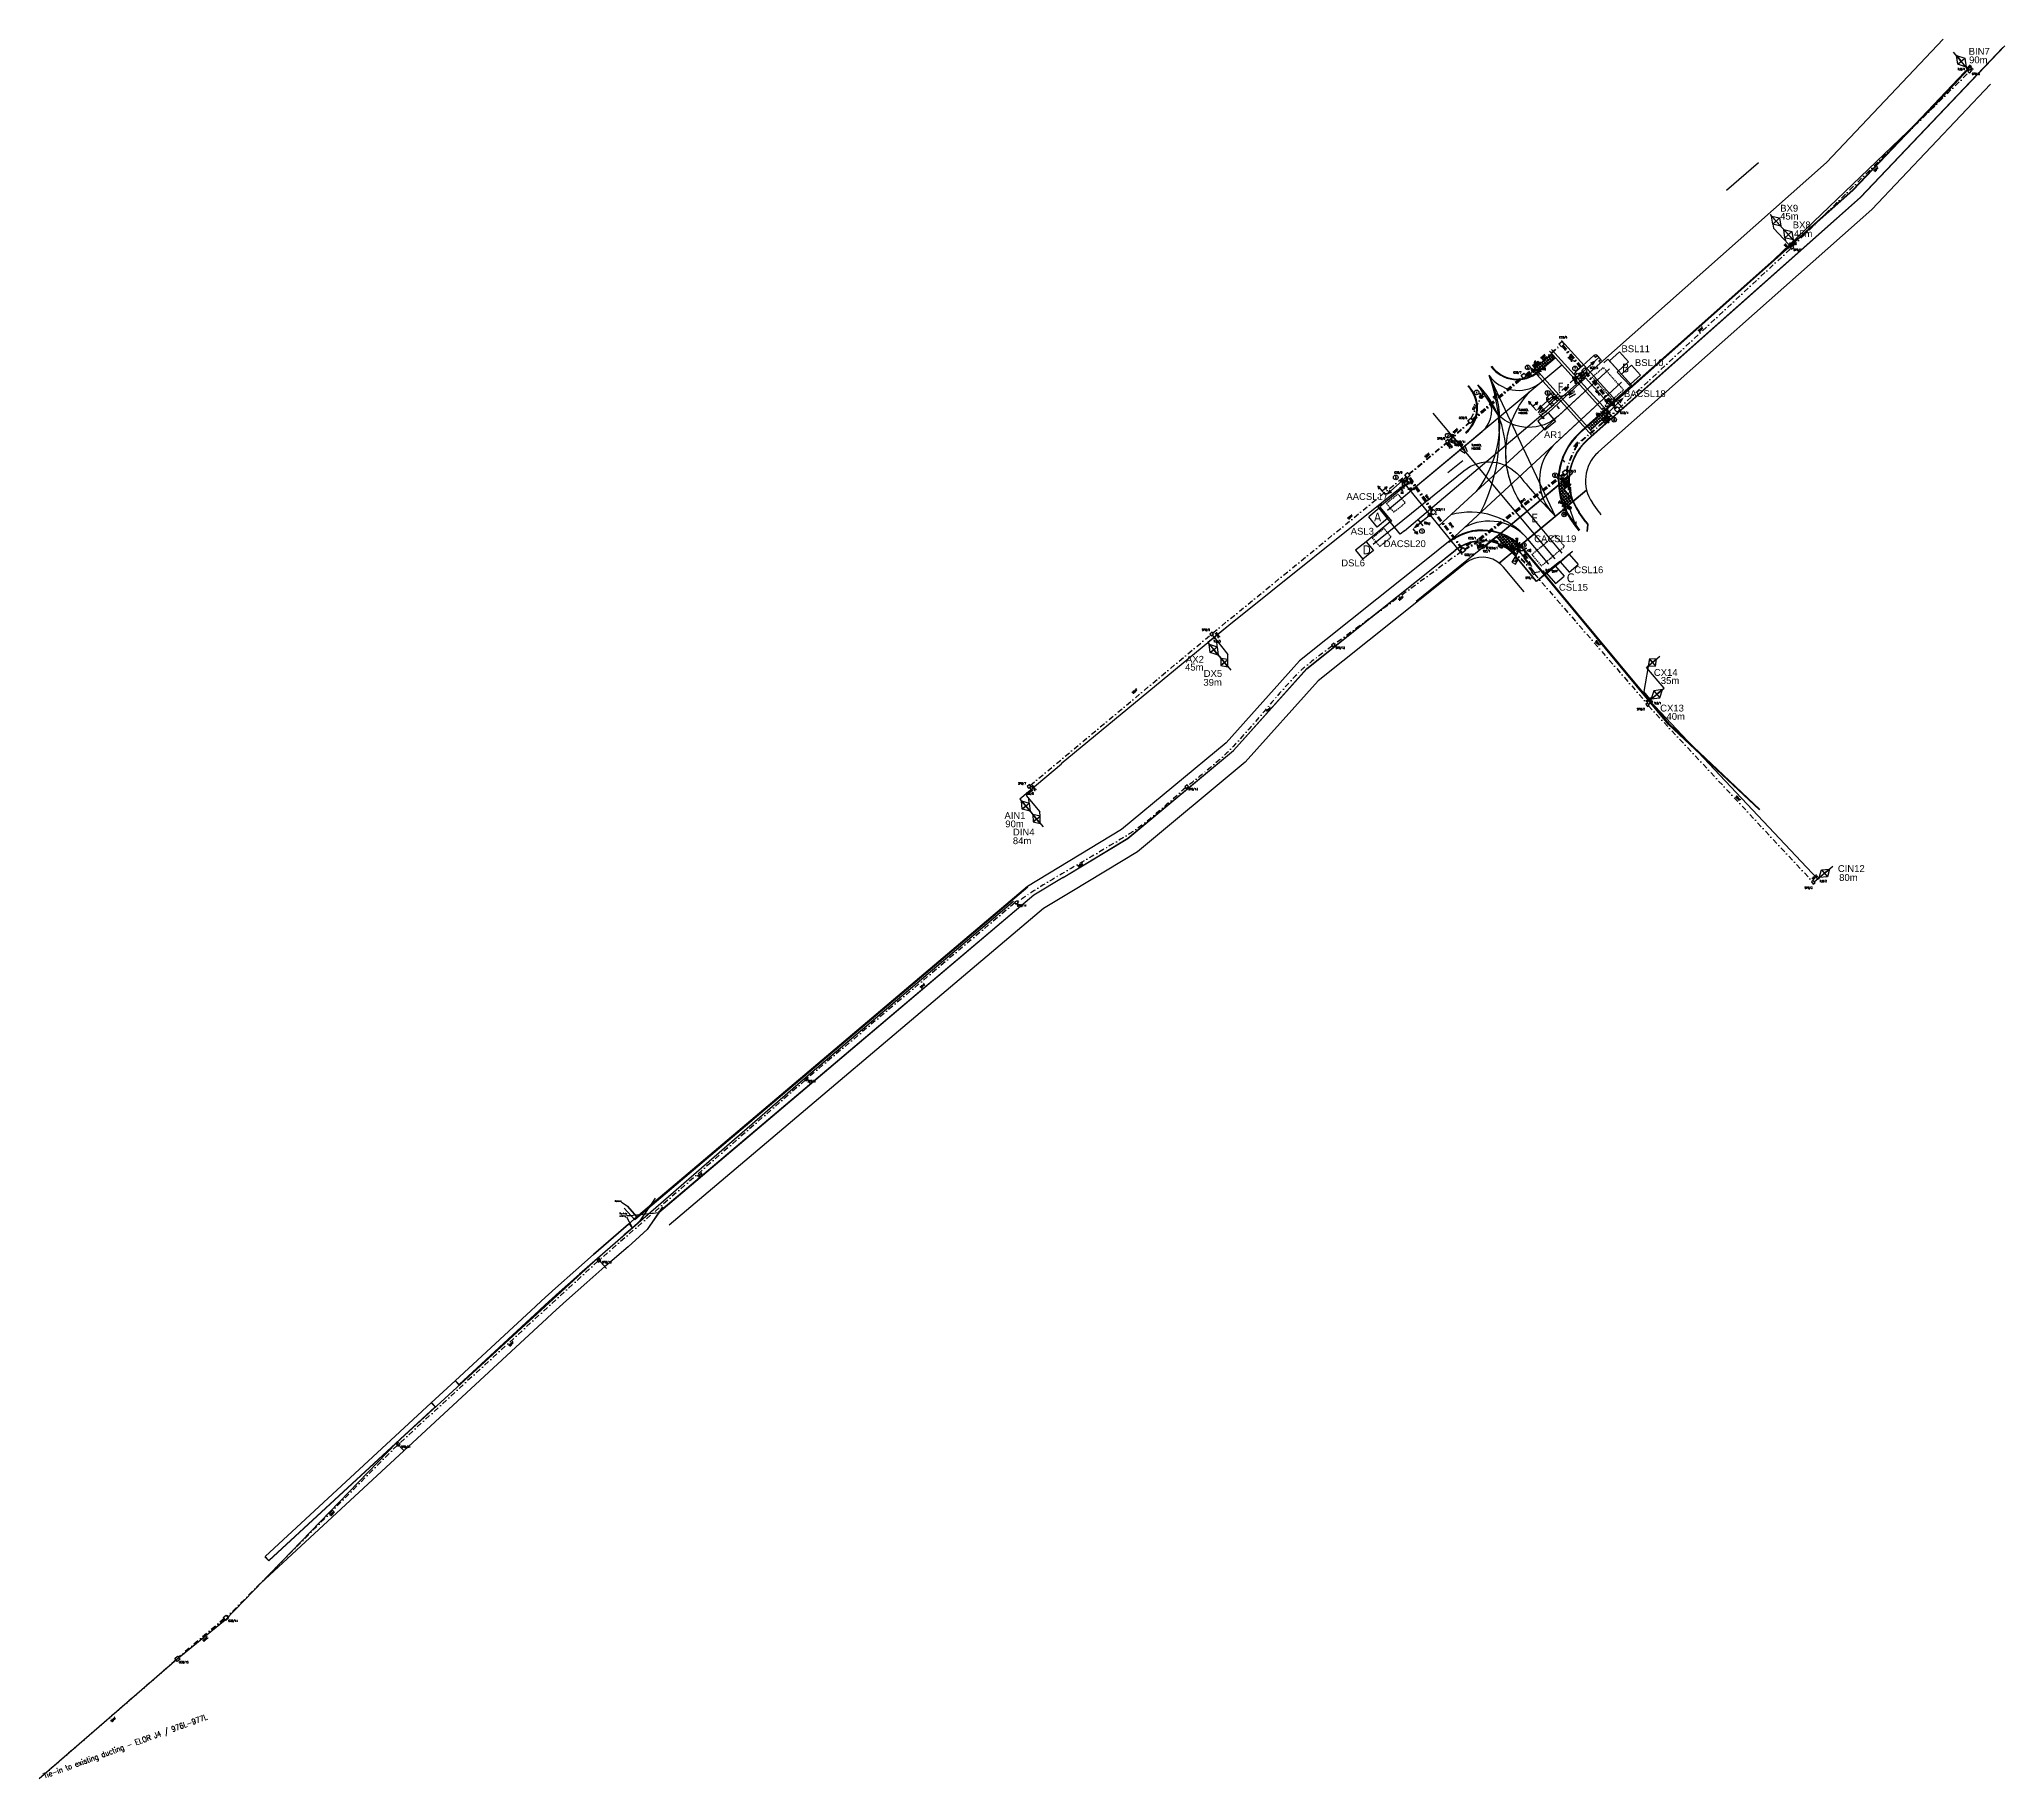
# Model space of a CAD drawing. Extents: x 437024 to 437759, y 437544 to 437864.
# Drawn here: x 437024.1 to 437385.7, y 437543.8 to 437863.8 of the extents above; entities that cross this region are included whole.
import ezdxf
from ezdxf.enums import TextEntityAlignment as Align
from ezdxf.lldxf.tags import DXFTag

# ---------------------------------------------------------------- set-up
doc = ezdxf.new("R2010")
doc.units = 0
for name, pattern in [('DASHDOT1', [2, 1, -0.5, 0, -0.5]), ('DASHED2', [0.375, 0.25, -0.125]), ('KLZigZag', [100, 100, 0])]:
    doc.linetypes.add(name, pattern=pattern)
doc.layers.get('0').update_dxf_attribs({"color": 222})
for name, color, linetype in [('00_CH-Pr_35_31_85_90-M-Dn_BUS_STOP_RdMkLinear_DF', 2, 'Continuous'), ('BASE', 7, 'Continuous'), ('CH-01-M_Pr_Edging', 7, 'Continuous'), ('CH-01-M_Pr_EdgingEdge', 8, 'Continuous'), ('CH-01-M_Pr_Kerb', 2, 'Continuous'), ('CH-01-M_Pr_KerbEdge', 8, 'Continuous'), ('CH-01-M_Pr_TacFlag', 251, 'Continuous'), ('CH-01-M_Pr_Tactiles', 4, 'Continuous'), ('CH-05-M_Key_Signals', 7, 'Continuous'), ('Conflicts', 222, 'Continuous'), ('Construction Lines', 222, 'Continuous'), ('DATA', 7, 'Continuous'), ('du-UTMCBOX', 40, 'Continuous'), ('du-UTMCDUCT-C1', 40, 'DASHDOT1'), ('du-UTMCDUCT-F1', 40, 'DASHDOT1'), ('du-UTMCTEXT', 40, 'Continuous'), ('HW-01-M_Earthworks_Tadpoles', 3, 'Continuous'), ('loops', 3, 'Continuous'), ('Text', 7, 'Continuous'), ('UTC-SIGNALS', 7, 'Continuous'), ('UTC_Phases', 5, 'Continuous'), ('UTC_Proposed Loops', 3, 'Continuous'), ('UTC_Signals', 7, 'Continuous')]:
    doc.layers.add(name, color=color, linetype=linetype)
for name, color, linetype, lineweight in [('CH-01-M_Ex_Edging', 170, 'E1', 30), ('CH-01-M_Ex_Edging_Remove', 170, 'E1', 30), ('CH-01-M_Ex_ELOR_Combined Kerb Drain CKD_Tie-in', 21, 'CKD', 70), ('CH-Pr_25_93_60_20-M-Dn_Paving_KerbConcreteFlatTopEdgeE1', 170, 'E1', 30), ('CH-Pr_25_93_60_20-M-Dn_Paving_KerbPrecast_K1 Half Batter Kerbs', 220, 'K1', 70)]:
    doc.layers.add(name, color=color, linetype=linetype, lineweight=lineweight)
doc.layers.add('Z--01-M_DesLines', color=11, linetype='Continuous', plot=False)
doc.styles.add('ATK_Anno_1.8mm', font='arial.ttf', dxfattribs={"height": 1.8})
doc.styles.add('KTS_TAHOMA', font='tahoma.ttf')
doc.styles.add('LCC Romans', font='romans.shx', dxfattribs={"width": 0.9})
doc.styles.get("Standard").update_dxf_attribs({"font": 'romans.shx'})
tags = doc.linetypes.add('CKD', pattern='A,5,-0.4,["CKD",Standard,S=2.5,R=0,X=0,Y=-1.25],-7.75,5', length=18.15).pattern_tags.tags
tags[6] = DXFTag(74, 10)
tags = doc.linetypes.add('E1', pattern='A,9.5,-5,["E1",ATK_Anno_1.8mm,S=2.5,R=0,X=0,Y=-1.731182],-14,10.5', length=39).pattern_tags.tags
tags[6] = DXFTag(74, 10)
doc.linetypes.add('K1', pattern='A,9.5,-5,["K1",ATK_Anno_1.8mm,S=2.5,R=0,X=0,Y=-1.731182],-14,10.5', length=39)

# ---------------------------------------------------------------- blocks, each defined once
blk = doc.blocks.new('wbpole')
at = {"color": 0, "lineweight": -2}
for p, q in [((-0.22, 0.12), (-0.35, 0.2)), ((-0.12, 0.22), (-0.2, 0.35)), ((0, 0.4), (0, 0.25)), ((0.2, 0.35), (0.12, 0.22)), ((0.35, 0.2), (0.22, 0.12)), ((-0.25, 0), (-0.4, 0)), ((-0.22, -0.12), (-0.35, -0.2)), ((-0.12, -0.22), (-0.2, -0.35)), ((0, -0.25), (0, -0.4)), ((0.2, -0.35), (0.12, -0.22)), ((0.35, -0.2), (0.22, -0.12)), ((0.4, 0), (0.25, 0))]:
    blk.add_line(p, q, dxfattribs=at)
at = {"color": 0, "lineweight": -2, "const_width": 0.25}
blk.add_lwpolyline([(-0.12, 0, 1), (0.12, 0, 1)], format="xyb", close=True, dxfattribs=at)
at = {"const_width": 0.125}
blk.add_lwpolyline([(-0.06, 0, 1), (0.06, 0, 1)], format="xyb", close=True, dxfattribs=at)
blk.add_lwpolyline([(-0.03, 0.04), (-0.05, 0), (-0.03, -0.04), (0.03, -0.04), (0.05, 0), (0.03, 0.04)], close=True)
at = {"color": 0, "lineweight": -2}
blk.add_circle((0, 0), 0.4, dxfattribs=at)
at = {"flags": 9}
for tag, p in [('TYPE', (0.5, 0.75)), ('HEIGHT', (0.5, 1)), ('NUM', (0.5, 0.5)), ('SITE', (0.5, 0.25)), ('IDENT', (0.5, 0))]:
    blk.add_attdef(tag, p, '', height=0.2, dxfattribs=at)
mesh = blk.add_polymesh((6, 5), dxfattribs=dict(m_close=True))
for k, corner in enumerate([(0, 0, 0.55), (0.05, 0, 0.55), (0.1, 0, 0.5), (0.1, 0), (0, 0), (0, 0, 0.55), (0.03, -0.04, 0.55), (0.05, -0.09, 0.5), (0.05, -0.09), (0, 0), (0, 0, 0.55), (-0.03, -0.04, 0.55), (-0.05, -0.09, 0.5), (-0.05, -0.09), (0, 0), (0, 0, 0.55), (-0.05, 0, 0.55), (-0.1, 0, 0.5), (-0.1, 0), (0, 0), (0, 0, 0.55), (-0.03, 0.04, 0.55), (-0.05, 0.09, 0.5), (-0.05, 0.09), (0, 0), (0, 0, 0.55), (0.03, 0.04, 0.55), (0.05, 0.09, 0.5), (0.05, 0.09), (0, 0)]):
    mesh.set_mesh_vertex(divmod(k, 5), corner)
blk = doc.blocks.new('HD001P')
at = {"linetype": 'Continuous'}
blk.add_line((0, 2.75), (0, 0), dxfattribs=at)
blk.add_solid([(0.375, 2.75), (-0.375, 2.75), (0, 4)], dxfattribs=at)
at = {"layer": 'DATA', "flags": 9}
for tag, p in [('TYPE', (0.75, 0.25)), ('SUPPORT', (0.75, 1.5)), ('CABLE', (0.75, 0.75)), ('BRACKETS', (0.75, 1.25)), ('HEIGHT', (0.75, 1)), ('PHASE', (0.75, 0.5)), ('NUM', (0.75, 0)), ('SITE', (0.75, -0.25)), ('IDENT', (0.75, -0.5))]:
    blk.add_attdef(tag, p, '', height=0.2, dxfattribs=at)
blk = doc.blocks.new('Signal-Symbol-001S')
blk.add_line((0, 0), (2.75, 0))
at = {"linetype": 'Continuous'}
for p, q in [((2.75, 0.625), (4, 0.25)), ((2.75, -0.625), (4, -0.25))]:
    blk.add_line(p, q, dxfattribs=at)
blk.add_solid([(2.75, -0.375), (2.75, 0.375), (4, 0)], dxfattribs=at)
at = {"layer": 'DATA', "flags": 9}
for tag, p in [('IDENT', (-0.5, -1)), ('SITE', (-0.25, -1)), ('NUM', (0, -1)), ('TYPE', (0.25, -1)), ('PHASE', (0.5, -1)), ('CABLE', (0.75, -1)), ('HEIGHT', (1, -1)), ('BRACKETS', (1.25, -1)), ('SUPPORT', (1.5, -1))]:
    blk.add_attdef(tag, p, '', height=0.2, rotation=270, dxfattribs=at)
blk = doc.blocks.new('detect_visual-sym')
at = {"color": 0, "linetype": 'Continuous'}
for p, q in [((0, 0), (1.87, 0)), ((2.42, 0.6), (1.87, 0.6)), ((1.87, -0.6), (1.87, 0.6)), ((1.97, -0.6), (1.97, 0.6)), ((2.42, -0.6), (1.87, -0.6))]:
    blk.add_line(p, q, dxfattribs=at)
for centre, radius, start, end in [((2.46, 0), 0.255, 313.08645, 46.91355), ((2.53, 0), 0.518, 326.61212, 33.38788), ((2.53, 0), 0.862, 333.57033, 26.42967), ((2.46, 0), 1.28, 337.78031, 22.21969)]:
    blk.add_arc(centre, radius, start, end, dxfattribs=at)
blk = doc.blocks.new('Symbol-TACTKNOB')
at = {"color": 0, "linetype": 'Continuous'}
for p, q in [((1.05, 0.6), (1.55, 0.6)), ((1.12, 0.42), (1.48, 0.78)), ((1.12, 0.78), (1.48, 0.42)), ((1.3, 0.35), (1.3, 0.85))]:
    blk.add_line(p, q, dxfattribs=at)
blk = doc.blocks.new('TSC')
for p, q in [((-0.6, 0.33), (0.6, 0.33)), ((-0.6, -0.33), (-0.6, 0.33)), ((-0.4, 0.2), (0.4, 0.2)), ((-0.4, -0.2), (-0.4, 0.2)), ((0.6, -0.33), (0.6, 0.33)), ((-0.6, -0.33), (0.6, -0.33))]:
    blk.add_line(p, q)
blk.add_solid([(-0.4, 0.2), (-0.4, -0.2), (0.4, 0.2), (0.4, -0.2)])
blk = doc.blocks.new('CCB')
at = {"flags": 128}
blk.add_lwpolyline([(0.35, 0.35), (0.35, -0.35), (-0.35, -0.35), (-0.35, 0.35)], close=True, dxfattribs=at)
blk = doc.blocks.new('SPB')
at = {"flags": 128}
blk.add_lwpolyline([(-0.275, 0.2), (-0.275, -0.2), (0.275, -0.2), (0.275, 0.2)], close=True, dxfattribs=at)
blk = doc.blocks.new('pec')
for p, q in [((-0.75, 2.5), (-0.75, 1.5)), ((0, 2.5), (-0.75, 2.5)), ((-0.75, 1.5), (0, 1.5)), ((0, 0), (0, 2.5))]:
    blk.add_line(p, q)
blk.add_text('PE', height=0.5, rotation=90).set_placement((-0.38, 1.93), align=Align.MIDDLE)
blk = doc.blocks.new('YETERM')
at = {"flags": 128}
blk.add_lwpolyline([(-0.15, -0.1), (0.15, -0.1), (0.15, 0.1), (-0.15, 0.1)], close=True, dxfattribs=at)
blk.add_solid([(-0.15, 0.1), (-0.15, -0.1), (0.15, 0.1), (0.15, -0.1)])
blk = doc.blocks.new('TLB')
for p, q in [((-0.1, 0.1), (-0.1, -0.1)), ((0.1, 0.1), (-0.1, 0.1)), ((0.1, -0.1), (0.1, 0.1)), ((-0.1, -0.1), (0.1, -0.1))]:
    blk.add_line(p, q)
blk = doc.blocks.new('HD004P')
for p, q in [((-1.25, 4), (-0.75, 4.25)), ((-0.75, 3.75), (-1.25, 4))]:
    blk.add_line(p, q)
at = {"linetype": 'Continuous'}
for p, q in [((-1.25, 4), (0, 4)), ((0, 2.75), (0, 0))]:
    blk.add_line(p, q, dxfattribs=at)
blk.add_solid([(0.375, 2.75), (-0.375, 2.75), (0, 4)], dxfattribs=at)
at = {"layer": 'DATA', "flags": 9}
for tag, p in [('TYPE', (0.75, 0.25)), ('SUPPORT', (0.75, 1.5)), ('CABLE', (0.75, 0.75)), ('BRACKETS', (0.75, 1.25)), ('HEIGHT', (0.75, 1)), ('PHASE', (0.75, 0.5)), ('NUM', (0.75, 0)), ('SITE', (0.75, -0.25)), ('IDENT', (0.75, -0.5))]:
    blk.add_attdef(tag, p, '', height=0.2, dxfattribs=at)
blk = doc.blocks.new('HD004S')
for p, q in [((-1.25, 4), (-0.75, 4.25)), ((-0.75, 3.75), (-1.25, 4)), ((0, 0), (0, 2.75))]:
    blk.add_line(p, q)
at = {"linetype": 'Continuous'}
for p, q in [((-1.25, 4), (0, 4)), ((-0.625, 2.75), (-0.325, 3.75)), ((0.625, 2.75), (0.25, 4))]:
    blk.add_line(p, q, dxfattribs=at)
blk.add_solid([(0.375, 2.75), (-0.375, 2.75), (0, 4)], dxfattribs=at)
at = {"layer": 'DATA', "flags": 9}
for tag, p in [('TYPE', (1, 0.25)), ('SUPPORT', (1, 1.5)), ('CABLE', (1, 0.75)), ('BRACKETS', (1, 1.25)), ('HEIGHT', (1, 1)), ('PHASE', (1, 0.5)), ('NUM', (1, 0)), ('SITE', (1, -0.25)), ('IDENT', (1, -0.5))]:
    blk.add_attdef(tag, p, '', height=0.2, dxfattribs=at)
blk = doc.blocks.new('Signal-Symbol-017S')
for p, q in [((0, 0), (2.75, 0)), ((3.25, -0.75), (2.75, -1)), ((2.75, -1), (3.25, -1.25)), ((3.75, -1.75), (4, -2.25)), ((4, -2.25), (4.25, -1.75))]:
    blk.add_line(p, q)
at = {"linetype": 'Continuous'}
for p, q in [((2.75, -1), (4, -1)), ((4, -1), (4, 0)), ((4, -2.25), (4, -1))]:
    blk.add_line(p, q, dxfattribs=at)
blk.add_solid([(2.75, -0.375), (2.75, 0.375), (4, 0)], dxfattribs=at)
at = {"layer": 'DATA', "flags": 9}
for tag, p in [('IDENT', (-0.5, -1)), ('SITE', (-0.25, -1)), ('NUM', (0, -1)), ('TYPE', (0.25, -1)), ('PHASE', (0.5, -1)), ('CABLE', (0.75, -1)), ('HEIGHT', (1, -1)), ('BRACKETS', (1.25, -1)), ('SUPPORT', (1.5, -1))]:
    blk.add_attdef(tag, p, '', height=0.2, rotation=270, dxfattribs=at)
blk = doc.blocks.new('MWAVES')
at = {"linetype": 'Continuous'}
for p, q in [((-0.2, 0.9), (-0.2, 1.8)), ((-0.2, 0.9), (0.2, 0.9)), ((0, 0), (0, 0.9)), ((0.2, 0.9), (0.2, 1.8))]:
    blk.add_line(p, q, dxfattribs=at)
blk.add_solid([(0.03, -0.07, 3.3), (0.03, 0.12, 3.3), (-0.03, -0.07, 3.3), (-0.03, 0.12, 3.3)], dxfattribs=at)
blk = doc.blocks.new('STUBPOLE-sym')
at = {"lineweight": -2}
h = blk.add_hatch(color=0, dxfattribs=at)
h.dxf.hatch_style = 1
h.paths.add_polyline_path([(0, 0.25, 0.414214), (-0.25, 0), (0, 0)])
h.paths.add_polyline_path([(0.25, 0), (0, 0), (0, -0.25, 0.414214)])
at = {"color": 0, "lineweight": -2}
blk.add_circle((0, 0), 0.25, dxfattribs=at)
blk = doc.blocks.new('PUFFIN HEAD WITH REPEATER')
at = {"layer": 'UTC_Signals', "color": 0, "linetype": 'Continuous'}
for p, q in [((1010.02, 1845.52), (1009.02, 1845.51)), ((1010.22, 1845.53), (1009.31, 1845.51)), ((1010.53, 1845.03), (1010.51, 1846.03)), ((1010.62, 1845.13), (1010.61, 1845.93))]:
    blk.add_line(p, q, dxfattribs=at)
at = {"layer": 'UTC_Signals'}
blk.add_line((1009.28, 1845.01), (1009.26, 1846.01), dxfattribs=at)
at = {"layer": 'UTC_Signals', "color": 0, "linetype": 'Continuous'}
for centre, radius, start, end in [((1010.52, 1845.53), 0.5, 90.7355, 270.7355), ((1010.62, 1845.53), 0.397, 90.9492, 270.9492)]:
    blk.add_arc(centre, radius, start, end, dxfattribs=at)
at = {"layer": 'UTC_Signals', "color": 0}
blk.add_solid([(1009.27, 1845.51), (1009.77, 1845.27), (1009.77, 1845.77)], dxfattribs=at)
blk = doc.blocks.new('HD080A')
blk.add_line((0.5, 0.25), (-0.5, 0.25))
blk.add_solid([(0, 0.25), (0.25, 0.75), (-0.25, 0.75)])
at = {"layer": 'BASE', "flags": 3}
blk.add_attdef('SIG', (0, 0), '', height=0.2, rotation=270, dxfattribs=at)
at = {"layer": 'DATA', "flags": 9}
for tag, p in [('TYPE', (1, 0)), ('SUPPORT', (1, 1.25)), ('FEATURES', (1, 1)), ('HEIGHT', (1, 0.75)), ('CABLE', (1, 0.5)), ('PHASE', (1, 0.25)), ('NUM', (1, -0.25)), ('SITE', (1, -0.5)), ('IDENT', (1, -0.75))]:
    blk.add_attdef(tag, p, '', height=0.2, dxfattribs=at)
blk = doc.blocks.new('Signal-Symbol-080F')
at = {"color": 0}
blk.add_solid([(0.25, 0), (0.75, -0.25), (0.75, 0.25)], dxfattribs=at)

msp = doc.modelspace()

# ---------------------------------------------------------------- linework, layer by layer
at = {"layer": '00_CH-Pr_35_31_85_90-M-Dn_BUS_STOP_RdMkLinear_DF', "flags": 128}
msp.add_lwpolyline([(437340.39, 437841.1), (437334.45, 437835.99)], dxfattribs=at)
at = {"layer": 'CH-01-M_Ex_Edging', "linetype": 'Continuous', "ltscale": 0.45, "flags": 128}
for points in [[(437138.05, 437647.93), (437135.94, 437644.84), (437134.53, 437643.54), (437132.4, 437641.63), (437128.59, 437638.41), (437128.13, 437638.01), (437124.82, 437635.12), (437121.1, 437631.78), (437118.52, 437629.44), (437117.4, 437628.41), (437116.64, 437627.71), (437063.96, 437578.98)], [(437133.24, 437645.18), (437133.16, 437645.1), (437131.7, 437643.84), (437130.97, 437643.2), (437126.75, 437639.53), (437123.44, 437636.63), (437119.72, 437633.3), (437117.14, 437630.96), (437116.02, 437629.93), (437115.25, 437629.22), (437101.3, 437616.31)], [(437100.62, 437617.04), (437101.3, 437616.31)], [(437096.25, 437613), (437096.96, 437612.23)], [(437096.96, 437612.23), (437066.32, 437583.88), (437065.6, 437584.65)]]:
    msp.add_lwpolyline(points, dxfattribs=at)
at = {"layer": 'CH-01-M_Ex_Edging', "ltscale": 0.45, "flags": 128}
for points in [[(437100.58, 437617.01), (437101.29, 437616.24)], [(437100.62, 437617.04), (437101.33, 437616.27)], [(437096.21, 437612.97), (437096.89, 437612.23)], [(437101.29, 437616.24), (437101.33, 437616.27)]]:
    msp.add_lwpolyline(points, dxfattribs=at)
at = {"layer": 'CH-01-M_Ex_Edging_Remove', "ltscale": 0.45, "flags": 128}
for points in [[(437137.41, 437650.62), (437134.54, 437646.44), (437133.2, 437645.15)], [(437138.74, 437649.04), (437135.9, 437644.87), (437134.61, 437643.69)]]:
    msp.add_lwpolyline(points, dxfattribs=at)
at = {"layer": 'CH-01-M_Ex_ELOR_Combined Kerb Drain CKD_Tie-in', "linetype": 'ByBlock', "ltscale": 0.8, "flags": 128}
for points in [[(437133.53, 437646.73), (437132.49, 437645.85), (437126.07, 437640.27), (437122.77, 437637.37), (437119.04, 437634.04), (437116.47, 437631.7), (437115.35, 437630.67), (437114.58, 437629.96), (437100.58, 437617.01)], [(437096.21, 437612.97), (437100.58, 437617.01)], [(437096.21, 437612.97), (437065.64, 437584.69)]]:
    msp.add_lwpolyline(points, dxfattribs=at)
at = {"layer": 'CH-01-M_Pr_Edging'}
for points in [[(437385.65, 437862.61), (437359.1, 437834.67), (437310.13, 437791.17)], [(437310.13, 437791.17), (437308.88, 437790.06)], [(437308.6, 437775.06), (437307.36, 437776.8)], [(437308.59, 437775.07), (437308.95, 437774.57)], [(437308.94, 437774.54), (437308.86, 437773.23)], [(437308.95, 437774.57), (437308.94, 437774.54)], [(437299.53, 437764.05), (437298.87, 437764.85), (437295.72, 437768.63)], [(437300.98, 437765.24), (437299.53, 437764.05)]]:
    msp.add_lwpolyline(points, dxfattribs=at)
at = {"layer": 'CH-01-M_Pr_Edging', "flags": 128}
for points in [[(437212.46, 437709.59), (437224.36, 437716.78), (437243.81, 437732.95), (437257.29, 437747.99), (437280.78, 437766.73), (437284.58, 437769.77)], [(437295.01, 437769.38), (437295.05, 437769.41)], [(437212.46, 437709.59), (437207.04, 437706.32)], [(437207.04, 437706.32), (437138.05, 437647.93)], [(437133.2, 437645.15), (437132.56, 437645.91)]]:
    msp.add_lwpolyline(points, dxfattribs=at)
at = {"layer": 'CH-01-M_Pr_Edging'}
for centre, radius, start, end in [((437315.52, 437782.58), 10, 131.6145, 215.3607), ((437289.57, 437763.51), 8, 47.1584, 128.5927), ((437289.57, 437763.51), 8, 39.7391, 47.1584)]:
    msp.add_arc(centre, radius, start, end, dxfattribs=at)
at = {"layer": 'CH-01-M_Pr_EdgingEdge'}
for points in [[(437385.29, 437862.3), (437359.06, 437834.7), (437310.09, 437791.2)], [(437310.09, 437791.2), (437308.85, 437790.1)], [(437308.56, 437775.03), (437307.32, 437776.77)], [(437308.55, 437775.04), (437308.89, 437774.56)], [(437308.89, 437774.56), (437308.81, 437773.23)], [(437299.54, 437764.12), (437298.91, 437764.88), (437295.76, 437768.66)], [(437300.95, 437765.28), (437299.5, 437764.08)]]:
    msp.add_lwpolyline(points, dxfattribs=at)
at = {"layer": 'CH-01-M_Pr_EdgingEdge', "flags": 128}
for points in [[(437212.43, 437709.63), (437224.33, 437716.82), (437243.78, 437732.99), (437257.26, 437748.02), (437280.75, 437766.77), (437284.55, 437769.81)], [(437212.43, 437709.63), (437207.02, 437706.36)], [(437212.41, 437709.61), (437212.43, 437709.63)], [(437207.02, 437706.36), (437138.01, 437647.96)], [(437133.24, 437645.18), (437132.6, 437645.94)]]:
    msp.add_lwpolyline(points, dxfattribs=at)
at = {"layer": 'CH-01-M_Pr_EdgingEdge'}
for centre, radius, start, end in [((437315.52, 437782.58), 10.05, 131.6145, 215.3607), ((437289.57, 437763.51), 8.05, 47.1131, 128.5927), ((437289.57, 437763.51), 8.05, 39.7391, 47.1584)]:
    msp.add_arc(centre, radius, start, end, dxfattribs=at)
at = {"layer": 'CH-01-M_Pr_Kerb'}
for points in [[(437379.44, 437858.97), (437357.71, 437836.11), (437308.8, 437792.66)], [(437308.72, 437804.39), (437308.03, 437803.78)], [(437309.4, 437805), (437308.72, 437804.39)], [(437310.08, 437805.61), (437309.4, 437805)], [(437310.73, 437805.57), (437310.39, 437805.27)], [(437311.34, 437804.89), (437311, 437804.59)], [(437306.97, 437802.23), (437306.63, 437801.93)], [(437307.35, 437803.18), (437306.66, 437802.57)], [(437307.58, 437801.55), (437307.24, 437801.25)], [(437308.57, 437801.82), (437307.88, 437801.21)], [(437309.93, 437803.03), (437309.25, 437802.43)], [(437310.62, 437803.64), (437309.93, 437803.03)], [(437311.3, 437804.25), (437310.62, 437803.64)], [(437301.79, 437797.63), (437301.45, 437797.33)], [(437302.17, 437798.58), (437301.49, 437797.97)], [(437302.81, 437798.54), (437302.47, 437798.24)], [(437303.39, 437797.22), (437302.7, 437796.61)], [(437303.43, 437797.86), (437303.09, 437797.56)], [(437302.4, 437796.95), (437302.06, 437796.65)], [(437308.8, 437792.66), (437307.55, 437791.55)], [(437283.34, 437771.33), (437279.53, 437768.29), (437255.91, 437749.45), (437242.42, 437734.4), (437223.2, 437718.41), (437205.87, 437707.95)], [(437340.62, 437722.13), (437323.92, 437737.84), (437300.41, 437766.13), (437297.26, 437769.91)]]:
    msp.add_lwpolyline(points, dxfattribs=at)
at = {"layer": 'CH-01-M_Pr_Kerb', "flags": 128}
for points in [[(437299.84, 437802.58), (437302.97, 437805.22)], [(437310.08, 437805.61), (437310.39, 437805.27)], [(437310.73, 437805.57), (437311.34, 437804.89)], [(437311.3, 437804.25), (437311, 437804.59)], [(437306.63, 437801.93), (437307.24, 437801.25)], [(437306.66, 437802.57), (437306.97, 437802.23)], [(437307.35, 437803.18), (437308.03, 437803.78)], [(437307.88, 437801.21), (437307.58, 437801.55)], [(437308.57, 437801.82), (437309.25, 437802.43)], [(437301.45, 437797.33), (437302.06, 437796.65)], [(437301.49, 437797.97), (437301.79, 437797.63)], [(437302.17, 437798.58), (437302.47, 437798.24)], [(437302.81, 437798.54), (437303.43, 437797.86)], [(437303.39, 437797.22), (437303.09, 437797.56)], [(437302.7, 437796.61), (437302.4, 437796.95)], [(437305.73, 437775.64), (437307.33, 437773.4)], [(437205.87, 437707.95), (437133.53, 437646.73)]]:
    msp.add_lwpolyline(points, dxfattribs=at)
msp.add_lwpolyline([(437303.43, 437797.86), (437303.43, 437797.86)], close=True, dxfattribs=at)
at = {"layer": 'CH-01-M_Pr_Kerb'}
for centre, radius, start, end in [((437310.39, 437805.27), 0.455, 41.6145, 131.6145), ((437311, 437804.59), 0.455, 311.6145, 41.6145), ((437295.97, 437807.17), 6, 216.3391, 310.0909), ((437306.97, 437802.23), 0.455, 131.6145, 221.6145), ((437307.58, 437801.55), 0.455, 221.6145, 311.6145), ((437282.66, 437795.95), 6, 310.1618, 43.7033), ((437301.79, 437797.63), 0.455, 131.6145, 221.6145), ((437302.47, 437798.24), 0.455, 41.6145, 131.6145), ((437303.09, 437797.56), 0.455, 311.6145, 41.6145), ((437302.4, 437796.95), 0.455, 221.6145, 311.6145), ((437315.52, 437782.58), 12, 131.6145, 215.3607), ((437289.57, 437763.51), 10, 39.7391, 128.5927)]:
    msp.add_arc(centre, radius, start, end, dxfattribs=at)
at = {"layer": 'CH-01-M_Pr_KerbEdge'}
for points in [[(437379.53, 437858.89), (437357.79, 437836.02), (437308.88, 437792.57)], [(437308.88, 437792.57), (437307.63, 437791.46)], [(437340.54, 437722.04), (437323.83, 437737.76), (437300.31, 437766.05), (437297.17, 437769.83)], [(437205.97, 437707.83), (437133.63, 437646.61)]]:
    msp.add_lwpolyline(points, dxfattribs=at)
at = {"layer": 'CH-01-M_Pr_KerbEdge', "flags": 128}
for points in [[(437299.76, 437802.67), (437302.89, 437805.31)], [(437305.84, 437775.71), (437307.43, 437773.47)]]:
    msp.add_lwpolyline(points, dxfattribs=at)
at = {"layer": 'CH-01-M_Pr_KerbEdge'}
for centre, radius, start, end in [((437295.97, 437807.17), 5.88, 216.3391, 310.0909), ((437282.66, 437795.95), 5.88, 310.1618, 43.7033), ((437315.52, 437782.58), 11.88, 131.6145, 215.3607), ((437289.57, 437763.51), 9.88, 53.4345, 128.5927), ((437289.57, 437763.51), 9.88, 39.7391, 53.4345)]:
    msp.add_arc(centre, radius, start, end, dxfattribs=at)
at = {"layer": 'CH-01-M_Pr_TacFlag', "flags": 128}
for points in [[(437298.99, 437803.59), (437299.9, 437804.37)], [(437299.52, 437803), (437302.58, 437805.58)], [(437300.48, 437804.33), (437301.01, 437803.73)], [(437300.78, 437804.59), (437301.32, 437803.99)], [(437301.09, 437804.84), (437301.63, 437804.25)], [(437301.4, 437805.1), (437301.93, 437804.51)], [(437301.7, 437805.36), (437302.24, 437804.77)], [(437302.01, 437805.62), (437302.55, 437805.02)], [(437299.14, 437804.02), (437300.09, 437802.97)], [(437299.25, 437803.3), (437300.17, 437804.07)], [(437299.45, 437804.27), (437300.4, 437803.22)], [(437300.17, 437804.07), (437300.71, 437803.48)], [(437309.19, 437792.31), (437312.16, 437794.99)], [(437310.12, 437793.67), (437310.64, 437793.08)], [(437310.41, 437793.93), (437310.94, 437793.35)], [(437310.71, 437794.2), (437311.24, 437793.62)], [(437311.01, 437794.46), (437311.53, 437793.89)], [(437311.31, 437794.73), (437312.54, 437793.37)], [(437311.53, 437793.89), (437312.42, 437794.69)], [(437311.61, 437794.99), (437312.83, 437793.64)], [(437311.8, 437793.59), (437312.69, 437794.39)], [(437312.07, 437793.29), (437312.96, 437794.1)], [(437309.22, 437792.87), (437309.75, 437792.28)], [(437309.52, 437793.13), (437310.05, 437792.55)], [(437309.82, 437793.4), (437310.35, 437792.81)], [(437303.7, 437781.41), (437305.47, 437782.89)], [(437305.41, 437781.79), (437304.64, 437782.71)], [(437305.47, 437782.33), (437304.94, 437782.96)], [(437305.48, 437782.95), (437305.25, 437783.22)], [(437305.51, 437779.79), (437303.71, 437781.94)], [(437305.97, 437778.61), (437303.71, 437781.32)], [(437303.76, 437780.93), (437305.47, 437782.37)], [(437305.67, 437778.36), (437303.82, 437780.57)], [(437303.83, 437780.47), (437305.5, 437781.86)], [(437303.92, 437780.03), (437304.74, 437780.71)], [(437305.36, 437778.1), (437303.99, 437779.74)], [(437304.79, 437781.27), (437304.02, 437782.19)], [(437304.03, 437779.59), (437305, 437780.4)], [(437304.15, 437779.17), (437305.25, 437780.1)], [(437304.28, 437778.76), (437305.51, 437779.79)], [(437305.1, 437781.53), (437304.33, 437782.45)], [(437304.42, 437778.36), (437305.77, 437779.48)], [(437304.58, 437777.97), (437306.02, 437779.18)], [(437305.05, 437777.84), (437304.27, 437778.78)], [(437292.48, 437772.02), (437293.26, 437772.67)], [(437292.53, 437772.58), (437294.32, 437770.43)], [(437292.73, 437771.71), (437293.67, 437772.5)], [(437292.83, 437772.84), (437295.4, 437769.77)], [(437292.99, 437771.4), (437294.07, 437772.31)], [(437293.25, 437771.09), (437294.45, 437772.1)], [(437293.5, 437770.79), (437294.81, 437771.88)], [(437293.61, 437772.52), (437295.71, 437770.02)], [(437294.53, 437772.06), (437296.01, 437770.28)], [(437293.76, 437770.48), (437295.16, 437771.66)], [(437294.05, 437770.2), (437295.5, 437771.41)], [(437294.32, 437770.43), (437295.09, 437769.51)], [(437294.39, 437769.96), (437295.82, 437771.16)], [(437294.71, 437769.71), (437296.13, 437770.9)], [(437295.75, 437771.22), (437296.32, 437770.54)]]:
    msp.add_lwpolyline(points, dxfattribs=at)
at = {"layer": 'CH-01-M_Pr_Tactiles', "flags": 128}
for points in [[(437298.76, 437803.77), (437299.76, 437804.6)], [(437298.83, 437803.76), (437299.76, 437804.53)], [(437299.76, 437804.6), (437300.18, 437804.14)], [(437299.76, 437804.53), (437300.17, 437804.07)], [(437300.17, 437804.07), (437302.32, 437805.87)], [(437300.18, 437804.14), (437302.28, 437805.91)], [(437302.32, 437805.95), (437302.28, 437805.91)], [(437302.89, 437805.31), (437302.32, 437805.95)], [(437302.32, 437805.87), (437302.85, 437805.28)], [(437302.85, 437805.28), (437302.32, 437805.87)], [(437298.76, 437803.77), (437299.75, 437802.67)], [(437298.83, 437803.76), (437299.79, 437802.7)], [(437308.88, 437792.57), (437309.45, 437791.94), (437310.38, 437792.78), (437311.53, 437793.82), (437312.2, 437793.07)], [(437308.92, 437792.6), (437309.46, 437792.01), (437310.35, 437792.81), (437311.53, 437793.89), (437312.24, 437793.11)], [(437311.91, 437795.26), (437313.13, 437793.9)], [(437311.95, 437795.29), (437313.17, 437793.94)], [(437292.15, 437772.33), (437292.78, 437772.85)], [(437292.15, 437772.33), (437293.78, 437770.38)], [(437292.83, 437772.84), (437292.22, 437772.32)], [(437292.22, 437772.32), (437293.92, 437770.29)], [(437295.01, 437769.45), (437296.42, 437770.63)], [(437295.05, 437769.41), (437296.46, 437770.59)]]:
    msp.add_lwpolyline(points, dxfattribs=at)
msp.add_lwpolyline([(437301.23, 437804.96), (437301.23, 437804.96)], close=True, dxfattribs=at)
at = {"layer": 'CH-01-M_Pr_Tactiles', "color": 4, "flags": 128}
for points in [[(437303.66, 437781.96), (437305.51, 437783.51)], [(437303.66, 437781.9), (437305.51, 437783.44)], [(437304.48, 437781.02), (437305.5, 437781.86)], [(437304.48, 437781.02), (437306.1, 437779.09)], [(437304.56, 437781.01), (437305.5, 437781.8)], [(437304.56, 437781.01), (437306.05, 437779.23)], [(437304.75, 437777.59), (437306.21, 437778.81)], [(437304.77, 437777.54), (437305.74, 437778.35)]]:
    msp.add_lwpolyline(points, dxfattribs=at)
at = {"layer": 'CH-Pr_25_93_60_20-M-Dn_Paving_KerbConcreteFlatTopEdgeE1', "linetype": 'ByBlock', "ltscale": 0.45, "flags": 128}
msp.add_lwpolyline([(437096.89, 437612.23), (437066.32, 437583.95), (437065.64, 437584.69)], dxfattribs=at)
at = {"layer": 'CH-Pr_25_93_60_20-M-Dn_Paving_KerbPrecast_K1 Half Batter Kerbs', "ltscale": 0.45, "flags": 128}
msp.add_lwpolyline([(437134.03, 437647.15), (437132.29, 437649.16)], dxfattribs=at)
at = {"layer": 'Conflicts'}
for p, q in [((437272.1, 437777.18), (437304.18, 437803.89)), ((437312.94, 437803.15), (437281.53, 437774.28, 5.49)), ((437315.13, 437800.72), (437283.7, 437771.61, 7.4)), ((437290.76, 437801.98), (437302.97, 437776.1))]:
    msp.add_line(p, q, dxfattribs=at)
at = {"layer": 'Conflicts', "flags": 128}
for points in [[(437290.76, 437801.98, -0.281997), (437288.43, 437780.63, 1.702843)], [(437312.94, 437803.15), (437303.55, 437794.52, -0.401646), (437292.43, 437794.75), (437288.72, 437800.25)], [(437290.76, 437801.98, -0.20538), (437289.17, 437776.67, 1.702843)], [(437290.76, 437801.98, 0.406124), (437299.98, 437800.39, 0.043687)], [(437315.13, 437800.72), (437302.98, 437789.46, 0.43663), (437302.97, 437776.1, 0)], [(437272.1, 437777.18), (437289.5, 437791.67, 0.395196), (437290.34, 437798.37, 1.292037)], [(437304.22, 437769.26), (437297.78, 437776.97, -0.175923), (437293.88, 437787.7, 0.197592), (437288.72, 437800.25, -2.802997)], [(437304.22, 437769.26), (437297.78, 437776.97, -0.374314), (437298.21, 437798.92, -4.656273)], [(437269.49, 437770.92), (437286.15, 437784.43, -0.412107), (437296.43, 437783.4, 0.020949), (437302.97, 437776.1, -0.594672)], [(437301.78, 437767.22), (437297.9, 437771.86, 0.292466), (437283.74, 437776.32, 2.912696)], [(437301.78, 437767.22), (437297.93, 437771.82, 0.358763), (437286.29, 437774.01, 0.21868)]]:
    msp.add_lwpolyline(points, format="xyb", dxfattribs=at)
at = {"layer": 'Construction Lines'}
for p, q in [((437378.93, 437858.26), (437376.24, 437861.45)), ((437376.24, 437861.45), (437376.76, 437860.84)), ((437376.76, 437860.84), (437377.67, 437859.75)), ((437377.02, 437859.2), (437378.32, 437860.3)), ((437377.67, 437859.75), (437377.02, 437859.2)), ((437378.85, 437858.35), (437378.59, 437858.66)), ((437372.13, 437850.95), (437378.96, 437858.22)), ((437343.24, 437823.3), (437372.14, 437850.95)), ((437347, 437826.6), (437342.52, 437831.59)), ((437342.52, 437831.59), (437342.78, 437831.29)), ((437342.78, 437831.29), (437344.45, 437829.44)), ((437342.98, 437829.8), (437344.25, 437830.94)), ((437343.62, 437830.37), (437342.98, 437829.8)), ((437344.45, 437829.44), (437343.62, 437830.37)), ((437346.73, 437826.9), (437344.98, 437828.84)), ((437344.98, 437828.84), (437345.86, 437827.87)), ((437345.23, 437827.3), (437346.49, 437828.44)), ((437345.86, 437827.87), (437345.23, 437827.3)), ((437347, 437826.6), (437346.73, 437826.9)), ((437347, 437826.6), (437346.73, 437826.9)), ((437313.36, 437796.71), (437343.24, 437823.3)), ((437306.93, 437801.59), (437311, 437805.27)), ((437311.92, 437804.27), (437312.67, 437804.93)), ((437312.67, 437804.93), (437317.1, 437800.03)), ((437312.67, 437804.93), (437312.94, 437804.63)), ((437299.33, 437803.13), (437298.96, 437802.8)), ((437299.83, 437802.58), (437299.33, 437803.13)), ((437314.62, 437802.78), (437313.76, 437803.73)), ((437316.83, 437800.33), (437315.15, 437802.19)), ((437301.75, 437796.99), (437303.11, 437798.21)), ((437303.11, 437798.21), (437302.74, 437797.87)), ((437316.35, 437799.37), (437317.1, 437800.03)), ((437317.1, 437800.03), (437316.83, 437800.33)), ((437275.24, 437773.39), (437302.69, 437796.6)), ((437302.96, 437768.2), (437280.5, 437795.05)), ((437303.25, 437796.35), (437303.7, 437795.81)), ((437303.7, 437795.81), (437303.47, 437796.08)), ((437311.86, 437795.38), (437312.37, 437794.83)), ((437312.37, 437794.83), (437312.74, 437795.16)), ((437284.8, 437789.92), (437284.28, 437790.53)), ((437304.21, 437786.59), (437304.7, 437786.03)), ((437274.14, 437780.98), (437242.93, 437755.96)), ((437274.15, 437780.98), (437275.3, 437781.93)), ((437275.3, 437781.93), (437274.8, 437782.55)), ((437274.8, 437782.55, -0.44), (437285.83, 437768.99, 9.28)), ((437271.07, 437778.43), (437270.29, 437777.8)), ((437274.46, 437772.76), (437270.34, 437777.84)), ((437272.12, 437775.65), (437270.6, 437777.52)), ((437272.62, 437775.02), (437272.12, 437775.65)), ((437277.6, 437774.42), (437278.77, 437775.39)), ((437278.67, 437774.31), (437277.7, 437775.49)), ((437304.67, 437777.46), (437305.28, 437777.97)), ((437305.28, 437777.97), (437305.6, 437777.59)), ((437273.95, 437773.39), (437272.62, 437775.02)), ((437274.46, 437772.76), (437273.95, 437773.39)), ((437275.24, 437773.39), (437274.46, 437772.76)), ((437292.15, 437772.33), (437277.38, 437760.35)), ((437283.7, 437771.61, 7.4), (437284.11, 437771.1, 7.77)), ((437296.55, 437770.67), (437295.94, 437770.15)), ((437295.94, 437770.15), (437296.26, 437769.77)), ((437297.84, 437769.13), (437320.31, 437742.18)), ((437303.6, 437767.45), (437306.16, 437769.61)), ((437305.55, 437769.09), (437303.9, 437767.7)), ((437306.16, 437769.61), (437305.55, 437769.09)), ((437300.4, 437766.07), (437301.03, 437765.29)), ((437301.03, 437765.29), (437303.6, 437767.45)), ((437301.07, 437765.32), (437301.38, 437765.58)), ((437303.6, 437767.45), (437302.98, 437766.93)), ((437242.93, 437755.96), (437212.1, 437730.49)), ((437242.93, 437755.96), (437239.05, 437752.81)), ((437239.05, 437752.81), (437243.27, 437747.74)), ((437239.05, 437752.81), (437239.31, 437752.51)), ((437239.31, 437752.51), (437240.95, 437750.53)), ((437239.47, 437750.97), (437240.78, 437752.06)), ((437240.13, 437751.52), (437239.47, 437750.97)), ((437240.95, 437750.53), (437240.13, 437751.52)), ((437240.95, 437750.53), (437241.2, 437750.22)), ((437241.2, 437750.22), (437241.46, 437749.91)), ((437319.76, 437748.25), (437322.23, 437750.31)), ((437241.45, 437748.59), (437242.76, 437749.68)), ((437242.11, 437749.13), (437241.45, 437748.59)), ((437241.46, 437749.91), (437242.76, 437748.36)), ((437242.76, 437748.36), (437242.11, 437749.13)), ((437319.76, 437748.25), (437320.07, 437748.51)), ((437322.98, 437744.43), (437319.76, 437748.25)), ((437320.07, 437748.51), (437321.61, 437749.79)), ((437320.84, 437749.15), (437320.3, 437749.8)), ((437320.3, 437749.8), (437321.39, 437748.5)), ((437321.61, 437749.79), (437320.84, 437749.15)), ((437320.31, 437742.18), (437322.98, 437744.43)), ((437320.62, 437742.44), (437322.68, 437744.17)), ((437321.65, 437743.3), (437321.1, 437743.95)), ((437321.1, 437743.95), (437322.2, 437742.65)), ((437322.68, 437744.17), (437321.65, 437743.3)), ((437320.31, 437742.18), (437320.62, 437742.44)), ((437320.31, 437742.18), (437351.21, 437709.37)), ((437212.16, 437730.43), (437204.49, 437724.01)), ((437204.49, 437724.01), (437208.75, 437718.94)), ((437204.49, 437724.01), (437204.75, 437723.7)), ((437204.75, 437723.7), (437206.36, 437721.79)), ((437204.75, 437723.7), (437205.56, 437722.75)), ((437204.91, 437722.2), (437206.21, 437723.29)), ((437205.56, 437722.75), (437204.91, 437722.2)), ((437206.36, 437721.79), (437206.62, 437721.48)), ((437206.62, 437721.48), (437208.24, 437719.55)), ((437208.24, 437719.55), (437206.88, 437721.17)), ((437206.88, 437721.17), (437207.56, 437720.36)), ((437206.91, 437719.82), (437208.21, 437720.91)), ((437207.56, 437720.36), (437206.91, 437719.82)), ((437351.24, 437709.33), (437354.06, 437711.67)), ((437351.55, 437709.59), (437353.44, 437711.16)), ((437352.5, 437710.37), (437351.95, 437711.03)), ((437351.95, 437711.03), (437353.04, 437709.72)), ((437353.44, 437711.16), (437352.5, 437710.37)), ((437351.24, 437709.33), (437351.55, 437709.59)), ((437203.32, 437705.18), (437165.04, 437672.72)), ((437165.04, 437672.72), (437126.75, 437639.53)), ((437165.04, 437672.72), (437166.02, 437671.6)), ((437126.75, 437639.53), (437089.83, 437605.63)), ((437126.75, 437639.53), (437128.43, 437637.68)), ((437089.83, 437605.63), (437058.3, 437572.97)), ((437089.83, 437605.63), (437091.18, 437604.16)), ((437058.3, 437572.97), (437049.37, 437565.76)), ((437049.37, 437565.76), (437024.09, 437543.82))]:
    msp.add_line(p, q, dxfattribs=at)
msp.add_point((437288.59, 437770.82), dxfattribs=at)
at = {"layer": 'du-UTMCDUCT-C1', "flags": 128}
for points in [[(437378.77, 437858.45), (437379.08, 437858.09)], [(437346.11, 437825.91), (437346.38, 437825.66)], [(437304.21, 437807.34), (437307.92, 437802.96)], [(437304.28, 437807.41), (437307.99, 437803.02)], [(437304.36, 437807.47), (437308.07, 437803.08)], [(437304.43, 437807.53), (437308.15, 437803.15)], [(437287.65, 437793.88), (437296.82, 437801.75)], [(437287.71, 437793.8), (437296.88, 437801.68)], [(437287.78, 437793.73), (437296.95, 437801.6)], [(437287.84, 437793.65), (437297.01, 437801.53)], [(437308.4, 437802.45), (437314.01, 437795.81)], [(437308.48, 437802.51), (437314.09, 437795.87)], [(437308.55, 437802.58), (437314.16, 437795.93)], [(437308.63, 437802.64), (437314.24, 437796)], [(437283.31, 437789.7), (437283.86, 437788.93)], [(437283.43, 437789.81), (437284.55, 437789.47)], [(437280.23, 437777.04), (437275.91, 437783.27)], [(437280.31, 437777.1), (437275.99, 437783.32)], [(437280.39, 437777.15), (437276.07, 437783.38)], [(437280.47, 437777.21), (437276.15, 437783.44)], [(437288.92, 437771.96), (437304.46, 437783.95)], [(437288.99, 437771.88), (437304.52, 437783.87)], [(437289.05, 437771.8), (437304.58, 437783.79)], [(437289.11, 437771.72), (437304.64, 437783.71)], [(437280.27, 437776.6), (437278.18, 437774.91)], [(437285.76, 437770.09), (437280.79, 437776.59)], [(437285.84, 437770.15), (437280.87, 437776.65)], [(437285.84, 437770.15), (437280.87, 437776.65)], [(437285.92, 437770.21), (437280.95, 437776.71)], [(437320.71, 437741.86), (437320.15, 437741.44)], [(437350.58, 437708.83), (437351.34, 437709.41)], [(437058.08, 437573.26), (437049.71, 437566.17)], [(437058.14, 437573.19), (437049.78, 437566.09)]]:
    msp.add_lwpolyline(points, dxfattribs=at)
at = {"layer": 'du-UTMCDUCT-F1', "flags": 128}
for points in [[(437346.67, 437825.73), (437379.04, 437857.71)], [(437314.69, 437795.87), (437346.31, 437825.31)], [(437297.45, 437802.09), (437303.85, 437807.52)], [(437297.51, 437802.02), (437303.92, 437807.44)], [(437297.59, 437801.92), (437298.95, 437802.8)], [(437307.96, 437802.73), (437302.46, 437797.59)], [(437308.1, 437802.57), (437307.58, 437802.16)], [(437287.52, 437794.02), (437289.32, 437798.02)], [(437313.94, 437795.74), (437313.82, 437797.22)], [(437283.36, 437789.99), (437287.14, 437793.34)], [(437283.43, 437789.91), (437287.21, 437793.27)], [(437276.03, 437783.84), (437282.95, 437789.62)], [(437276.09, 437783.76), (437283.02, 437789.54)], [(437239.98, 437754.58), (437275.39, 437783.52)], [(437275.52, 437783.35), (437274.81, 437782.54)], [(437275.77, 437783.15), (437275.73, 437782.09)], [(437304.93, 437783.76), (437304.15, 437782.92)], [(437305.12, 437783.92), (437305.6, 437777.58)], [(437285.71, 437769.57), (437262.36, 437752.51)], [(437286.25, 437770.02), (437288.72, 437771.47)], [(437286.3, 437769.93), (437288.77, 437771.38)], [(437286.3, 437769.93), (437288.77, 437771.38)], [(437286.35, 437769.85), (437288.82, 437771.3)], [(437288.93, 437771.14), (437289.04, 437770.73)], [(437289.02, 437771.17), (437289.13, 437770.76)], [(437289.12, 437771.19), (437289.23, 437770.78)], [(437289.22, 437771.22), (437289.33, 437770.81)], [(437299.02, 437765.88), (437296.27, 437769.76)], [(437299.13, 437765.46), (437319.83, 437741.63)], [(437299.16, 437765.72), (437300.74, 437765.95)], [(437206.38, 437726.53), (437239.56, 437754.22)], [(437240.29, 437753.69), (437239.89, 437754.25)], [(437320.12, 437741.16), (437350.26, 437708.91)], [(437206.67, 437725.69), (437206.25, 437726.15)], [(437203.55, 437704.93), (437165.41, 437672.7)], [(437165, 437672.33), (437127.26, 437639.36)], [(437126.84, 437639.01), (437090.32, 437605.5)], [(437089.91, 437605.13), (437058.68, 437573.63)], [(437049.25, 437565.66), (437024.13, 437543.85)]]:
    msp.add_lwpolyline(points, dxfattribs=at)
for points in [[(437305.05, 437784.33, -0.011209), (437305.19, 437785.04, -0.028047), (437305.27, 437785.32, -0.007106), (437305.73, 437786.58, -0.011782), (437306.04, 437787.33, -0.018054), (437306.62, 437788.54, -0.036973), (437306.96, 437789.09, -0.021995), (437307.34, 437789.55, -0.031338), (437307.63, 437789.85, -0.003507), (437308.15, 437790.3, -0.003825), (437308.63, 437790.71, -0.00357), (437309.57, 437791.49, 0.006797), (437310.06, 437791.9, 0.003898), (437310.21, 437792.03, -0.00052), (437311.34, 437793.03, -0.004179), (437312.48, 437794.02, -0.002897), (437314.14, 437795.43)], [(437305.15, 437784.31, -0.011209), (437305.29, 437785.01, -0.028047), (437305.37, 437785.28, -0.007106), (437305.83, 437786.54, -0.011782), (437306.13, 437787.29, -0.018054), (437306.71, 437788.49, -0.036973), (437307.04, 437789.03, -0.021995), (437307.41, 437789.49, -0.031338), (437307.7, 437789.78, -0.003507), (437308.21, 437790.23, -0.003825), (437308.69, 437790.63, -0.00357), (437309.63, 437791.41, 0.006797), (437310.12, 437791.82, 0.003898), (437310.28, 437791.96, -0.00052), (437311.4, 437792.96, -0.004179), (437312.54, 437793.94, -0.002897), (437314.21, 437795.35, -0.002897)], [(437289.4, 437771.59, -0.060204), (437291.21, 437771.71, -0.092042), (437292.36, 437771.43, -0.018383), (437293.96, 437770.64, -0.04756), (437294.53, 437770.26, -0.014416), (437295.11, 437769.76, -0.005072), (437296.69, 437768.28, -0.022413), (437297.55, 437767.39, -0.014284), (437298.78, 437765.89)], [(437289.42, 437771.49, -0.060204), (437291.2, 437771.61, -0.092042), (437292.32, 437771.34, -0.018383), (437293.91, 437770.55, -0.04756), (437294.47, 437770.18, -0.014416), (437295.04, 437769.68, -0.005072), (437296.62, 437768.2, -0.022413), (437297.47, 437767.32, -0.014284), (437298.7, 437765.83, -0.014284)], [(437261.93, 437752.18, 0.012781), (437257.29, 437748.65, 0.032131), (437255.58, 437747.09, 0.018413), (437249.79, 437740.61, -0.016321), (437243.29, 437733.28, -0.025945), (437240.89, 437730.99, -0.012101), (437235.39, 437726.49)], [(437234.98, 437726.13, -0.014741), (437227.72, 437719.86, -0.033387), (437224.26, 437717.42, -0.006826), (437213.9, 437711.27, 0.010353), (437207.1, 437707.18, 0.00785), (437206.44, 437706.75, 0.002158), (437204.1, 437705.15)]]:
    msp.add_lwpolyline(points, format="xyb", dxfattribs=at)
at = {"layer": 'HW-01-M_Earthworks_Tadpoles'}
for points in [[(437383.06, 437855.53), (437361.18, 437832.51), (437312.12, 437788.92)], [(437312.12, 437788.92), (437310.87, 437787.82)], [(437311.05, 437776.79), (437309.81, 437778.53)], [(437311.03, 437776.82), (437311.38, 437776.33)]]:
    msp.add_lwpolyline(points, dxfattribs=at)
msp.add_lwpolyline([(437297.23, 437762.13), (437296.56, 437762.93), (437293.42, 437766.71, 0.032384), (437292.97, 437767.18, 0.371074), (437286.45, 437767.42), (437282.65, 437764.38), (437259.36, 437745.8), (437245.9, 437730.79), (437226.11, 437714.32), (437214.01, 437707.02), (437208.8, 437703.87), (437139.99, 437645.64)], format="xyb", dxfattribs=at)
msp.add_arc((437315.52, 437782.58), 7, 131.6145, 215.3607, dxfattribs=at)
at = {"layer": 'loops'}
for p, q in [((437377.02, 437859.2), (437376.76, 437860.84)), ((437376.76, 437860.83), (437378.32, 437860.3)), ((437378.59, 437858.66), (437377.02, 437859.2)), ((437378.32, 437860.3), (437378.59, 437858.66)), ((437378.64, 437858.6), (437378.59, 437858.66)), ((437342.98, 437829.8), (437342.78, 437831.29)), ((437342.78, 437831.29), (437344.25, 437830.94)), ((437344.45, 437829.44), (437342.98, 437829.8)), ((437342.98, 437829.8), (437343.13, 437829.04)), ((437344.25, 437830.94), (437344.45, 437829.44)), ((437345.97, 437826.05), (437343.13, 437829.04)), ((437345.23, 437827.3), (437345.01, 437828.82)), ((437345.01, 437828.82), (437346.49, 437828.44)), ((437346.73, 437826.9), (437345.23, 437827.3)), ((437345.23, 437827.3), (437345.33, 437826.72)), ((437346.49, 437828.44), (437346.73, 437826.9)), ((437312.94, 437804.63), (437314.8, 437806.31)), ((437312.94, 437804.63), (437314.62, 437802.78)), ((437314.62, 437802.78), (437316.47, 437804.45)), ((437316.47, 437804.45), (437314.8, 437806.31)), ((437308.54, 437801.5), (437301.69, 437795.11)), ((437312.97, 437796.59), (437308.54, 437801.5)), ((437314.38, 437802.57), (437314.62, 437802.78)), ((437316.79, 437800), (437314.38, 437802.57)), ((437315.15, 437802.19), (437317.01, 437803.86)), ((437315.15, 437802.19), (437316.83, 437800.33)), ((437316.83, 437800.33), (437318.68, 437802.01)), ((437317.01, 437803.86), (437318.68, 437802.01)), ((437313.68, 437797.23), (437312.97, 437796.59)), ((437313.83, 437797.36), (437316.79, 437800)), ((437316.83, 437800.33), (437316.64, 437800.16)), ((437301.69, 437795.11), (437299.75, 437793.53)), ((437299.75, 437793.53), (437301.08, 437791.89)), ((437303.02, 437793.47), (437301.08, 437791.89)), ((437301.69, 437795.11), (437303.02, 437793.47)), ((437285.97, 437786.26), (437283.22, 437784.05)), ((437275.69, 437781.92), (437270.68, 437777.78)), ((437270.6, 437777.52), (437268.66, 437775.95)), ((437270.18, 437774.07), (437268.66, 437775.95)), ((437272.12, 437775.65), (437270.18, 437774.07)), ((437270.6, 437777.52), (437270.78, 437777.65)), ((437270.6, 437777.52), (437272.12, 437775.65)), ((437270.68, 437777.78), (437270.78, 437777.65)), ((437270.78, 437777.65), (437272.82, 437775.18)), ((437272.62, 437775.02), (437268.19, 437771.36)), ((437272.82, 437775.18), (437272.63, 437775.02)), ((437268.19, 437771.36), (437266.24, 437769.79)), ((437266.24, 437769.79), (437267.57, 437768.15)), ((437269.51, 437769.73), (437267.57, 437768.15)), ((437268.19, 437771.36), (437269.51, 437769.73)), ((437303.9, 437767.7), (437305.55, 437769.09)), ((437305.55, 437769.09), (437307.16, 437767.18)), ((437301.08, 437765.56), (437300.88, 437765.8)), ((437301.08, 437765.56), (437303.82, 437767.81)), ((437301.38, 437765.58), (437301.27, 437765.72)), ((437301.38, 437765.58), (437302.98, 437766.93)), ((437301.38, 437765.58), (437302.99, 437763.67)), ((437302.98, 437766.93), (437304.59, 437765.02)), ((437302.99, 437763.67), (437304.59, 437765.02)), ((437303.82, 437767.81), (437303.9, 437767.7)), ((437303.9, 437767.7), (437305.51, 437765.79)), ((437305.51, 437765.79), (437307.16, 437767.18)), ((437239.47, 437750.97), (437239.31, 437752.51)), ((437239.31, 437752.51), (437240.78, 437752.06)), ((437240.95, 437750.53), (437239.47, 437750.97)), ((437240.42, 437753.54), (437242.75, 437750.63)), ((437240.78, 437752.06), (437240.69, 437753.2)), ((437240.78, 437752.06), (437240.95, 437750.53)), ((437242.76, 437749.68), (437242.75, 437750.63)), ((437241.46, 437749.91), (437241.45, 437748.59)), ((437241.45, 437748.59), (437242.76, 437748.36)), ((437242.76, 437749.68), (437241.46, 437749.91)), ((437242.76, 437748.36), (437242.76, 437749.68)), ((437320.3, 437749.8), (437319.24, 437743.8)), ((437320.3, 437749.8), (437320.07, 437748.51)), ((437320.07, 437748.51), (437321.39, 437748.5)), ((437321.61, 437749.79), (437320.3, 437749.8)), ((437321.39, 437748.5), (437321.61, 437749.79)), ((437320.59, 437742.16), (437319.24, 437743.8)), ((437321.1, 437743.95), (437320.62, 437742.44)), ((437322.68, 437744.17), (437321.1, 437743.95)), ((437322.2, 437742.65), (437322.68, 437744.17)), ((437320.59, 437742.16), (437320.62, 437742.44)), ((437320.72, 437742), (437320.59, 437742.16)), ((437320.62, 437742.44), (437322.2, 437742.65)), ((437206.66, 437725.54), (437205.66, 437724.7)), ((437204.91, 437722.2), (437204.75, 437723.7)), ((437204.75, 437723.7), (437206.21, 437723.29)), ((437206.36, 437721.79), (437204.91, 437722.2)), ((437205.66, 437724.7), (437208.18, 437721.67)), ((437206.21, 437723.29), (437206.13, 437724.13)), ((437206.21, 437723.29), (437206.36, 437721.79)), ((437208.21, 437720.91), (437206.88, 437721.17)), ((437206.88, 437721.17), (437206.91, 437719.82)), ((437208.21, 437720.91), (437208.18, 437721.67)), ((437206.91, 437719.82), (437208.24, 437719.55)), ((437208.24, 437719.55), (437208.21, 437720.91)), ((437351.55, 437709.59), (437351.95, 437711.03)), ((437351.95, 437711.03), (437353.44, 437711.16)), ((437353.44, 437711.16), (437353.04, 437709.72)), ((437353.04, 437709.72), (437351.55, 437709.59))]:
    msp.add_line(p, q, dxfattribs=at)
at = {"layer": 'loops', "linetype": 'DASHED2', "flags": 128}
for points in [[(437313.51, 437797.52), (437315.53, 437799.31), (437311.81, 437803.42), (437309.79, 437801.63), (437313.51, 437797.52)], [(437271.92, 437778.42), (437274, 437780.14), (437275.38, 437778.49), (437273.28, 437776.79), (437271.92, 437778.42)], [(437269.35, 437772.11), (437271.43, 437773.83), (437272.79, 437772.2), (437270.68, 437770.51), (437269.35, 437772.11)], [(437298.67, 437768.99), (437300.4, 437766.91), (437304.69, 437770.5), (437302.96, 437772.58), (437298.67, 437768.99)]]:
    msp.add_lwpolyline(points, dxfattribs=at)
at = {"layer": 'UTC-SIGNALS'}
msp.add_circle((437288.51, 437798.83), 0.43, dxfattribs=at)
at = {"layer": 'UTC_Signals'}
for centre in [(437297.91, 437803.43), (437306.61, 437803.24), (437301.55, 437798.74), (437313.81, 437793.81), (437283.2, 437790.89), (437273.63, 437783.19), (437302.95, 437783.6), (437304.61, 437776.4), (437278.45, 437773.33), (437297.17, 437770.77)]:
    msp.add_circle(centre, 0.43, dxfattribs=at)
at = {"layer": 'Z--01-M_DesLines'}
for points in [[(437374.36, 437863.8), (437352.84, 437841.14), (437304.15, 437797.9)], [(437304.15, 437797.9), (437302.9, 437796.79)], [(437306.97, 437773.9), (437305.73, 437775.64)], [(437306.97, 437773.9), (437307.33, 437773.4)]]:
    msp.add_lwpolyline(points, dxfattribs=at)
at = {"layer": 'Z--01-M_DesLines', "flags": 128}
for points in [[(437304.14, 437808.41), (437315.4, 437795.95)], [(437301.91, 437806.4), (437313.17, 437793.94)], [(437302.28, 437806.73), (437313.54, 437794.27)], [(437298.39, 437803.43), (437309.77, 437790.84)], [(437298.76, 437803.77), (437310.14, 437791.18)], [(437305.51, 437783.51), (437306.11, 437784)], [(437305.56, 437783.48), (437306.14, 437783.96)], [(437292.89, 437772.95), (437303.66, 437781.96)], [(437292.94, 437772.93), (437303.55, 437781.8)], [(437305.74, 437778.35), (437308.74, 437780.86)], [(437306.21, 437778.81), (437308.7, 437780.9)], [(437292.68, 437767.43), (437304.77, 437777.54)], [(437296.52, 437770.71), (437304.65, 437777.5)], [(437290.05, 437770.57), (437292.15, 437772.33)], [(437290.08, 437770.54), (437292.18, 437772.29)], [(437292.22, 437772.32), (437292.49, 437772.55)], [(437292.65, 437767.47), (437294.98, 437769.41)], [(437212.43, 437709.63), (437212.46, 437709.59)], [(437132.42, 437649.02), (437131.17, 437649.82)], [(437133.63, 437646.62), (437131.67, 437648.75)], [(437132.11, 437647.47), (437132.87, 437647.45)], [(437133.2, 437645.15), (437132.19, 437647.14)], [(437138.05, 437647.93), (437132.2, 437647.28)]]:
    msp.add_lwpolyline(points, dxfattribs=at)
at = {"layer": 'Z--01-M_DesLines'}
for centre, radius in [((437212.43, 437709.63), 0.0226), ((437212.46, 437709.59), 0.0444)]:
    msp.add_circle(centre, radius, dxfattribs=at)

# ---------------------------------------------------------------- block references
at = {"layer": 'CH-05-M_Key_Signals', "xscale": 0.7358570582371574, "yscale": 0.7358570582371574, "zscale": 0.7358570582371574}
for p, rotation in [((437298.96, 437802.8), 240), ((437312.74, 437795.17, -0.4), 59.99999999999999), ((437305.6, 437777.59, -0.4), 110), ((437296.26, 437769.77, -0.4), 329.9999999999999)]:
    msp.add_blockref('MWAVES', p, dxfattribs=dict(at, rotation=rotation))
at = {"layer": 'du-UTMCBOX', "color": 4}
for name, p, rotation in [('TLB', (437378.7, 437858.52), 314.7352298326579), ('SPB', (437346.51, 437825.51), 44.7024561568826), ('CCB', (437314.39, 437795.67), 40.31585289003637)]:
    msp.add_blockref(name, p, dxfattribs=dict(at, rotation=rotation))
at = {"layer": 'du-UTMCBOX', "color": 5}
for name, p, rotation in [('SPB', (437379.21, 437857.93), 46.94874971976044), ('CCB', (437304.13, 437807.74), 40.26623884482327), ('TLB', (437240.35, 437753.62), 39.53420299171587)]:
    msp.add_blockref(name, p, dxfattribs=dict(at, rotation=rotation))
at = {"layer": 'du-UTMCBOX', "color": 3}
for name, p, rotation in [('TLB', (437346.04, 437825.98), 43.73898862370984), ('CCB', (437304.78, 437784.1), 40.37059839588438), ('SPB', (437350.43, 437708.69), 307.59454744004)]:
    msp.add_blockref(name, p, dxfattribs=dict(at, rotation=rotation))
at = {"layer": 'du-UTMCBOX', "color": 6}
for name, p, rotation in [('CCB', (437297.17, 437801.88), 39.89461657720517), ('SPB', (437239.76, 437754.4), 39.8151394338882), ('TLB', (437206.73, 437725.61), 40.63332582643856)]:
    msp.add_blockref(name, p, dxfattribs=dict(at, rotation=rotation))
at = {"layer": 'du-UTMCBOX', "color": 10, "rotation": 40.87837508879178}
msp.add_blockref('CCB', (437308.33, 437802.84), dxfattribs=at)
at = {"layer": 'du-UTMCBOX', "color": 8}
for name, p, rotation in [('TLB', (437313.76, 437797.3), 42.02284334322415), ('CCB', (437275.77, 437783.6), 39.32606450949114)]:
    msp.add_blockref(name, p, dxfattribs=dict(at, rotation=rotation))
at = {"layer": 'du-UTMCBOX', "color": 7}
for name, p, rotation in [('CCB', (437287.39, 437793.61), 37.44195657787278), ('TLB', (437300.82, 437765.88), 310.03662408471), ('SPB', (437206.18, 437726.35), 39.18153374613304)]:
    msp.add_blockref(name, p, dxfattribs=dict(at, rotation=rotation))
at = {"layer": 'du-UTMCBOX', "color": 8, "zscale": 1.000001, "rotation": 42.01170140628339}
msp.add_blockref('SPB', (437283.14, 437789.82), dxfattribs=at)
at = {"layer": 'du-UTMCBOX', "color": 10, "zscale": 1.000001}
for name, p, rotation in [('TLB', (437283.92, 437788.84), 39.72011349833825), ('SPB', (437127.05, 437639.19), 41.51281069784881)]:
    msp.add_blockref(name, p, dxfattribs=dict(at, rotation=rotation))
at = {"layer": 'du-UTMCBOX', "color": 11, "zscale": 1.000001}
for name, p, rotation in [('TLB', (437284.61, 437789.39), 38.604572303717), ('CCB', (437280.54, 437776.83), 40.49896165617796), ('SPB', (437090.12, 437605.31), 43.83999149536104)]:
    msp.add_blockref(name, p, dxfattribs=dict(at, rotation=rotation))
at = {"layer": 'du-UTMCBOX', "color": 9}
for name, p, rotation in [('TLB', (437275.77, 437781.99), 40.42603467844181), ('CCB', (437285.97, 437769.81), 36.15735338233295)]:
    msp.add_blockref(name, p, dxfattribs=dict(at, rotation=rotation))
at = {"layer": 'du-UTMCBOX', "color": 1}
for name, p, rotation in [('CCB', (437289.06, 437771.54), 10.91956392643248), ('TSC', (437289.33, 437770.46), 10.70336289438985), ('SPB', (437298.94, 437765.67), 311.0052646463888), ('TLB', (437320.78, 437741.93), 38.36076416374659)]:
    msp.add_blockref(name, p, dxfattribs=dict(at, rotation=rotation))
msp.add_blockref('YETERM', (437290.28, 437770.55), dxfattribs=at)
at = {"layer": 'du-UTMCBOX', "color": 12, "zscale": 1.000001, "rotation": 39.97305601550411}
msp.add_blockref('SPB', (437262.14, 437752.36), dxfattribs=at)
at = {"layer": 'du-UTMCBOX', "color": 2}
for name, p, rotation in [('SPB', (437319.95, 437741.37), 307.6397568133852), ('TLB', (437351.42, 437709.46), 39.71652016920844)]:
    msp.add_blockref(name, p, dxfattribs=dict(at, rotation=rotation))
at = {"layer": 'du-UTMCBOX', "color": 13, "zscale": 1.000001, "rotation": 39.86318639138737}
msp.add_blockref('SPB', (437235.17, 437726.33), dxfattribs=at)
at = {"layer": 'du-UTMCBOX', "color": 14, "zscale": 1.000001}
for name, p, rotation in [('SPB', (437203.86, 437705.02), 32.77482521339578), ('CCB', (437058.42, 437573.4), 40.5122051312497)]:
    msp.add_blockref(name, p, dxfattribs=dict(at, rotation=rotation))
at = {"layer": 'du-UTMCBOX', "color": 9, "zscale": 1.000001, "rotation": 40.69903737611764}
msp.add_blockref('SPB', (437165.2, 437672.52), dxfattribs=at)
at = {"layer": 'du-UTMCBOX', "color": 15, "zscale": 1.000001, "rotation": 40.39654181957471}
msp.add_blockref('CCB', (437049.49, 437565.87), dxfattribs=at)
at = {"layer": 'UTC-SIGNALS', "rotation": 326.0052566196131}
msp.add_blockref('HD080A', (437289.32, 437798.01), dxfattribs=at)
at = {"layer": 'UTC_Signals', "transparency": 33554687}
for name, p, rotation in [('PUFFIN HEAD WITH REPEATER', (438546.56, 436109.43), 65.0484515762286), ('PUFFIN HEAD WITH REPEATER', (436854.59, 439856.15), 221.1044110367695), ('Signal-Symbol-080F', (437289.32, 437798.01), 100), ('PUFFIN HEAD WITH REPEATER', (435931.59, 439381.5, -0.33), 249.7117290832317), ('PUFFIN HEAD WITH REPEATER', (435238.2, 437388.05, -0.3), 309.4880362851107), ('PUFFIN HEAD WITH REPEATER', (438964.09, 439051.32, -0.4), 156.2056100871783)]:
    msp.add_blockref(name, p, dxfattribs=dict(at, rotation=rotation))
at = {"layer": 'UTC_Signals'}
for name, p, xscale, yscale, zscale, rotation in [('Symbol-TACTKNOB', (437298.83, 437805.35), 0.6509267639792016, 0.6509267639792016, 0.6509267639792016, 272.731751978522), ('wbpole', (437298.96, 437802.8), 0.7358570582371567, 0.7358570582371567, 0.7358570582371567, 223.2167746081772), ('detect_visual-sym', (437298.96, 437802.8), 0.6, 0.6, 0.6, 10), ('Symbol-TACTKNOB', (437307.13, 437799.78), 0.6509267639792016, 0.6509267639792016, 0.6509267639792016, 93.57114909114685), ('wbpole', (437307.58, 437802.17), 0.7358570582371567, 0.7358570582371567, 0.7358570582371567, 223.2167746081772), ('wbpole', (437289.32, 437798.01), 0.7358570582371567, 0.7358570582371567, 0.7358570582371567, 223.2167746081772), ('wbpole', (437302.74, 437797.87), 0.7358570582371567, 0.7358570582371567, 0.7358570582371567, 223.2167746081772), ('detect_visual-sym', (437312.74, 437795.17, -0.4), 0.5999999999999999, 0.5999999999999999, 0.5999999999999999, 100), ('detect_visual-sym', (437312.74, 437795.17, -0.4), 0.6, 0.6, 0.6, 190), ('wbpole', (437312.74, 437795.17, -0.4), 0.7358570582371567, 0.7358570582371567, 0.7358570582371567, 223.2167746081772), ('Symbol-TACTKNOB', (437313.18, 437792.54, -0.4), 0.6509267639792016, 0.6509267639792016, 0.6509267639792016, 93.57114909114685), ('wbpole', (437284.03, 437790.86), 0.7358570582371567, 0.7358570582371567, 0.7358570582371567, 223.2167746081772), ('wbpole', (437274.8, 437782.55, -0.44), 0.7358570582371567, 0.7358570582371567, 0.7358570582371567, 223.2167746081772), ('detect_visual-sym', (437274.8, 437782.55, -0.44), 0.5999999999999999, 0.5999999999999999, 0.5999999999999999, 270), ('detect_visual-sym', (437305.6, 437777.59, -0.4), 0.6, 0.6, 0.6, 150), ('Symbol-TACTKNOB', (437306.56, 437782.26), 0.6509267639792016, 0.6509267639792016, 0.6509267639792016, 180.2418143947943), ('wbpole', (437279.88, 437776.3), 0.7358570582371567, 0.7358570582371567, 0.7358570582371567, 223.2167746081772), ('wbpole', (437305.6, 437777.59, -0.4), 0.7358570582371567, 0.7358570582371567, 0.7358570582371567, 223.2167746081772), ('detect_visual-sym', (437296.26, 437769.77, -0.4), 0.6000000000000001, 0.6000000000000001, 0.6000000000000001, 100), ('Symbol-TACTKNOB', (437293.69, 437769.7, -0.4), 0.6509267639792017, 0.6509267639792017, 0.6509267639792017, 0.5206866360632809), ('wbpole', (437296.26, 437769.77, -0.4), 0.7358570582371567, 0.7358570582371567, 0.7358570582371567, 223.2167746081772)]:
    msp.add_blockref(name, p, dxfattribs=dict(at, xscale=xscale, yscale=yscale, zscale=zscale, rotation=rotation))
for name, p, rotation in [('HD001P', (437307.58, 437802.17), 312), ('Signal-Symbol-017S', (437302.52, 437798.14), 221.3925020923515), ('HD004S', (437302.96, 437797.61), 132.5565718321787), ('Signal-Symbol-001S', (437302.74, 437797.87), 14), ('HD001P', (437312.74, 437795.17, -0.4), 314), ('Signal-Symbol-001S', (437284.03, 437790.86), 310), ('Signal-Symbol-017S', (437274.8, 437782.55, -0.44), 221.3925020923515), ('HD004P', (437279.88, 437776.3), 130), ('HD001P', (437305.6, 437777.59, -0.4), 200), ('HD001P', (437296.26, 437769.77, -0.4), 219)]:
    msp.add_blockref(name, p, dxfattribs=dict(at, rotation=rotation))
msp.add_blockref('STUBPOLE-sym', (437304.16, 437782.92, -0.4), dxfattribs=at)
at = {"layer": 'UTC_Signals', "linetype": 'KLZigZag', "rotation": 150}
msp.add_blockref('pec', (437296.26, 437769.77, -0.4), dxfattribs=at)
at = {"layer": 'UTC_Signals', "xscale": 0.6, "yscale": 0.6, "zscale": 0.6}
msp.add_blockref('detect_visual-sym', (437296.26, 437769.77, -0.4), dxfattribs=at)

# ---------------------------------------------------------------- texts
at = {"layer": 'du-UTMCTEXT', "style": 'LCC Romans', "width": 0.9}
for s, p in [('TLB/4', (437377, 437858.1)), ('SPB/5', (437379.63, 437857.24)), ('TLB/3', (437346.04, 437825.98)), ('SPB/4', (437346.82, 437824.88)), ('CCB/6', (437303.7, 437808.79)), ('CCB/7', (437295.27, 437802.33)), ('CCB/5', (437309.37, 437803.2)), ('TLB/8', (437311.99, 437797.25)), ('CCB/8', (437285.27, 437793.97)), ('CCB/4', (437314.95, 437794.9)), ('SPB/8', (437281.27, 437790.17)), ('TLB/11', (437284.87, 437789.58)), ('TLB/10', (437284.38, 437789.03)), ('CCB/9', (437273.38, 437783.92)), ('CCB/3', (437305.29, 437784.16)), ('TLB/9', (437275.79, 437780.93)), ('CCB/11', (437280.98, 437777.13)), ('CCB/1', (437286.98, 437771.84)), ('CCB/10', (437286.27, 437768.79)), ('TSC/1', (437289.65, 437769.43)), ('YETERM/1', (437290.22, 437770.02)), ('SPB/1', (437297.5, 437764.53)), ('TLB/7', (437301.15, 437765.97)), ('SPB/6', (437237.99, 437754.98)), ('TLB/5', (437240.09, 437752.89)), ('SPB/12', (437262.56, 437751.68)), ('SPB/2', (437318, 437740.4)), ('TLB/1', (437321.15, 437741.47)), ('SPB/7', (437204.16, 437726.72)), ('TLB/6', (437205.69, 437724.87)), ('SPB/13', (437235.49, 437725.69)), ('SPB/3', (437348.85, 437707.54)), ('TLB/2', (437351.6, 437708.77)), ('SPB/14', (437203.97, 437704.29)), ('SPB/9', (437165.45, 437671.95)), ('SPB/10', (437127.62, 437638.64)), ('SPB/11', (437090.67, 437604.69)), ('CCB/14', (437058.88, 437572.7)), ('CCB/15', (437049.79, 437565.08))]:
    msp.add_text(s, height=0.36, dxfattribs=at).set_placement(p)
for s, rotation, p in [('SD1C', 311.3618, (437378.92, 437858.87)), ('SD1F', 44.7759, (437361.75, 437839.37)), ('SD1C', 314.9392, (437345.02, 437825.97)), ('SD1F', 42.7549, (437329.47, 437809.94)), ('SD2F', 40.27, (437300.49, 437804.92)), ('SD4C', 310.2417, (437305.3, 437805.29)), ('SD1F', 32.7279, (437297.87, 437801.6)), ('SD1F', 37.9369, (437307.7, 437801.4)), ('SD4C', 40.6499, (437291.69, 437797.69)), ('SD1F', 43.0215, (437304.81, 437799.09)), ('SD4C', 310.1936, (437310.31, 437799.15)), ('SD1F', 65.8712, (437288.01, 437795.53)), ('SD1F', 274.6201, (437313.49, 437796.93)), ('SD1C', 343.2413, (437283.63, 437789.85)), ('SD2F', 41.6188, (437284.35, 437791.27)), ('SD2F', 39.8393, (437279.14, 437786.78)), ('SD1C', 305.6501, (437282.91, 437789.4)), ('SD2F', 50.6619, (437306.63, 437788.69)), ('SD1F', 48.9801, (437275.25, 437782.08)), ('SD1F', 47.1692, (437304.8, 437782.61)), ('SD1F', 351.266, (437275.73, 437782.09)), ('SD4C', 304.3745, (437279.02, 437779.85)), ('SD4C', 37.6516, (437296.65, 437778.41)), ('SD1F', 274.3245, (437305.46, 437781.36)), ('SD1F', 39.1985, (437264.94, 437775.44)), ('SD1C', 348.2742, (437278.83, 437774.68)), ('SD4C', 307.5371, (437283.34, 437774.77)), ('SD4F', 12.9876, (437289.42, 437771.28)), ('SD4F', 30.1639, (437286.65, 437770.54)), ('SD2F', 328.7057, (437292.34, 437770.61)), ('SD1F', 305.3251, (437297.08, 437769.01)), ('SD1F', 5.0573, (437302.37, 437765.71)), ('SD1F', 36.1432, (437274.26, 437760.49)), ('SD1C', 305.1869, (437240.35, 437754.54)), ('SD1F', 311.3078, (437310.29, 437753)), ('SD1F', 39.6997, (437225.31, 437743.37)), ('SD1F', 44.0688, (437250.01, 437739.99)), ('SD1C', 36.5822, (437319.83, 437741.77)), ('SD1C', 310.6998, (437206.52, 437726.36)), ('SD1F', 313.0541, (437336.08, 437724.43)), ('SD1F', 34.1881, (437215.29, 437711.43)), ('SD1C', 36.961, (437350.37, 437709.16)), ('SD1F', 40.1996, (437186.3, 437689.18)), ('SD1F', 41.1466, (437145.34, 437654.42)), ('SD1F', 42.5343, (437110.63, 437623.28)), ('SD1F', 45.2529, (437077.75, 437592.09)), ('SD2C', 40.2922, (437054.32, 437569)), ('SD1F', 40.9687, (437037.41, 437554.19))]:
    msp.add_text(s, height=0.36, rotation=rotation, dxfattribs=at).set_placement(p)
at = {"layer": 'Text', "style": 'LCC Romans', "width": 0.9}
msp.add_text('Tie-in to existing ducting - ELOR J4 / 976L-977L', height=1, rotation=20, dxfattribs=at).set_placement((437025.07, 437543.84))
at = {"layer": 'UTC-SIGNALS'}
msp.add_text('4', height=0.36, dxfattribs=at).set_placement((437288.51, 437798.83), align=Align.MIDDLE_CENTER)
at = {"layer": 'UTC_Phases', "char_height": 1.63, "width": 1.3732, "attachment_point": 1, "style": 'KTS_TAHOMA'}
for s, insert in [('B', (437315.26, 437804.15)), ('F', (437303.41, 437800.61)), ('A', (437269.63, 437776.73)), ('E', (437298.59, 437776.55)), ('D', (437267.56, 437770.7)), ('C', (437305.1, 437765.54))]:
    msp.add_mtext(s, dxfattribs=dict(at, insert=insert))
at = {"layer": 'UTC_Proposed Loops', "color": 1, "char_height": 1.25, "attachment_point": 1}
for s, width, insert in [('{\\fArial|b0|i0|c0|p34;BIN7}', 1.9782, (437379.03, 437862.21)), ('{\\fArial|b0|i0|c0|p34;90m}', 1.9782, (437379.1, 437860.64)), ('{\\fArial|b0|i0|c0|p34;BX9}', 1.9782, (437344.36, 437833.35)), ('{\\fArial|b0|i0|c0|p34;45m}', 1.9782, (437344.34, 437831.87)), ('{\\fArial|b0|i0|c0|p34;BX8}', 1.9782, (437346.66, 437830.28)), ('{\\fArial|b0|i0|c0|p34;45m}', 1.9782, (437346.89, 437828.67)), ('{\\fArial|b0|i0|c0|p34;BSL11}', 1.9782, (437315.15, 437807.49)), ('{\\fArial|b0|i0|c0|p34;BSL10}', 1.9782, (437317.63, 437804.94)), ('{\\fArial|b0|i0|c0|p34;BACSL18}', 1.9782, (437315.61, 437799.24, -0.4)), ('{\\fArial|b0|i0|c0|p34;AR1}', 1.9782, (437300.9, 437791.68)), ('{\\fArial|b0|i0|c0|p34;AACSL17}', 1.9782, (437264.54, 437780.31, -0.4)), ('{\\fArial|b0|i0|c0|p34;ASL3}', 1.9782, (437265.34, 437773.92)), ('{\\fArial|b0|i0|c0|p34;CACSL19}', 1.9782, (437299.09, 437772.54, -0.4)), ('{\\fArial|b0|i0|c0|p34;DACSL20}', 1.9782, (437271.39, 437771.63, -0.4)), ('{\\fArial|b0|i0|c0|p34;DSL6}', 1.9782, (437263.6, 437768.1)), ('{\\fArial|b0|i0|c0|p34;CSL16}', 1.9325, (437306.47, 437766.83)), ('{\\fArial|b0|i0|c0|p34;CSL15}', 1.9325, (437303.65, 437763.62)), ('{\\fArial|b0|i0|c0|p34;AX2}', 1.9782, (437235.04, 437750.37)), ('{\\fArial|b0|i0|c0|p34;45m}', 1.9782, (437234.87, 437748.92)), ('{\\fArial|b0|i0|c0|p34;DX5}', 1.9782, (437238.3, 437747.76)), ('{\\fArial|b0|i0|c0|p34;CX14}', 1.9782, (437321.11, 437747.94)), ('{\\fArial|b0|i0|c0|p34;35m}', 1.9782, (437322.39, 437746.46)), ('{\\fArial|b0|i0|c0|p34;39m}', 1.9782, (437238.24, 437746.13)), ('{\\fArial|b0|i0|c0|p34;CX13}', 1.9782, (437322.27, 437741.39)), ('{\\fArial|b0|i0|c0|p34;40m}', 1.9782, (437323.43, 437739.86)), ('{\\fArial|b0|i0|c0|p34;AIN1}', 1.9782, (437201.64, 437721.62)), ('{\\fArial|b0|i0|c0|p34;90m}', 1.9782, (437201.8, 437720.09)), ('{\\fArial|b0|i0|c0|p34;DIN4}', 1.9782, (437203.2, 437718.58)), ('{\\fArial|b0|i0|c0|p34;84m}', 1.9782, (437203.19, 437716.99)), ('{\\fArial|b0|i0|c0|p34;CIN12}', 1.9782, (437354.96, 437711.87)), ('{\\fArial|b0|i0|c0|p34;80m}', 1.9782, (437355.2, 437710.22))]:
    msp.add_mtext_dynamic_manual_height_columns(s, width=width, gutter_width=1.8, heights=[0], dxfattribs=dict(at, insert=insert))
at = {"layer": 'UTC_Signals'}
for s, p in [('5', (437297.91, 437803.43)), ('7', (437306.61, 437803.24)), ('6', (437301.55, 437798.74)), ('8', (437313.81, 437793.81)), ('3', (437283.2, 437790.89)), ('2', (437273.63, 437783.19)), ('9', (437302.95, 437783.6)), ('10', (437304.61, 437776.4)), ('1', (437278.45, 437773.33)), ('11', (437297.17, 437770.77))]:
    msp.add_text(s, height=0.36, dxfattribs=at).set_placement(p, align=Align.MIDDLE_CENTER)
at = {"layer": 'UTC_Signals', "char_height": 0.36, "attachment_point": 1}
for insert in [(437296.22, 437795.83), (437287.57, 437789.29)]:
    msp.add_mtext_dynamic_manual_height_columns('TUNNEL\\PHOODS', width=2.2554, gutter_width=1.8, heights=[0], dxfattribs=dict(at, insert=insert))
at = {"layer": 'Z--01-M_DesLines', "char_height": 0.25, "attachment_point": 1, "style": 'LCC Romans'}
for s, insert in [('Remove  ', (437130, 437650.21)), ('Tie-in to existing ', (437130.84, 437647.89))]:
    msp.add_mtext_dynamic_manual_height_columns(s, width=1.7553, gutter_width=12.5, heights=[0], dxfattribs=dict(at, insert=insert))

doc.saveas('drawing.dxf')
